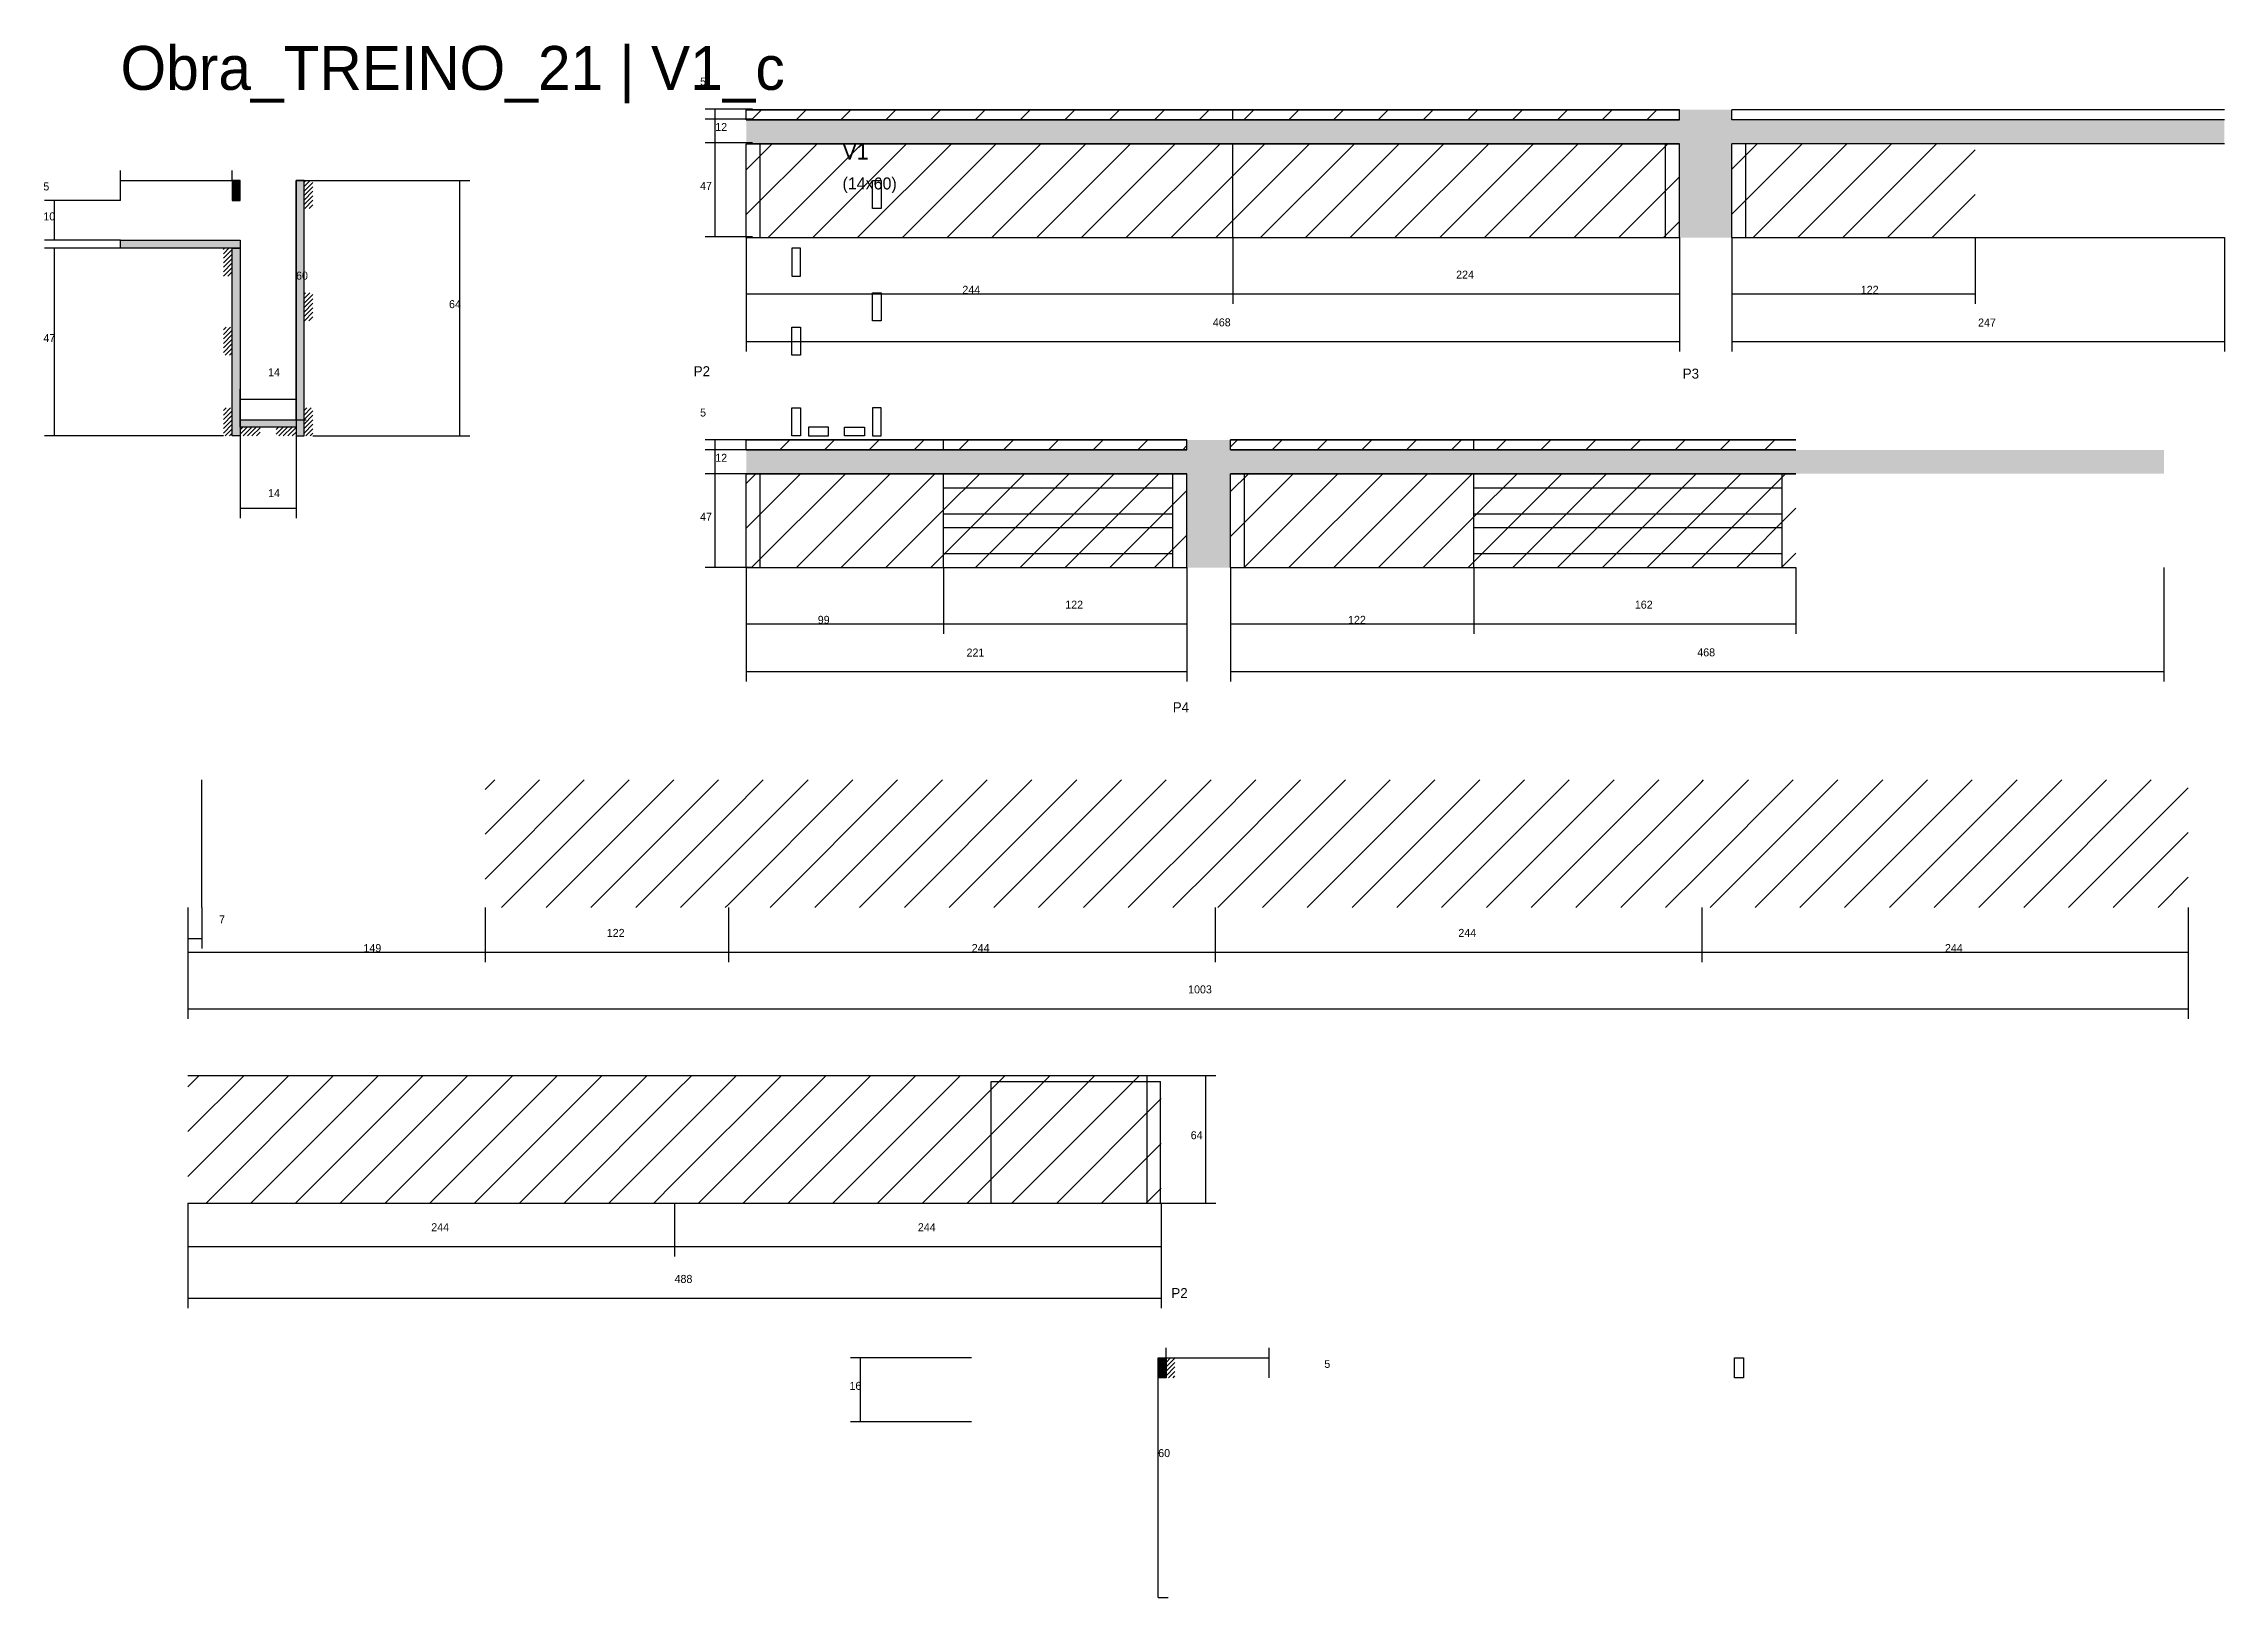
# Model space of a CAD drawing. Header units: metres. Extents: x -41 to 34800, y -36000 to 1848.
# Drawn here: x 31941 to 33035, y -22416 to -21637 of the extents above; entities that cross this region are included whole.
import ezdxf

# ---------------------------------------------------------------- set-up
doc = ezdxf.new("R2010")
doc.units = ezdxf.units.M
for name, color, linetype in [('COTA', 4, 'Continuous'), ('Cota Seção (2x)', 4, 'Continuous'), ('Hachura', 253, 'Continuous'), ('LABEL_ID', 3, 'Continuous'), ('Madeira', 126, 'Continuous'), ('NOMENCLATURA', 7, 'Continuous'), ('Painéis', 200, 'Continuous'), ('SARR_2.2x7', 40, 'Continuous'), ('Texto Seção', 7, 'Continuous')]:
    doc.layers.add(name, color=color, linetype=linetype)

msp = doc.modelspace()

# ---------------------------------------------------------------- texts
at = {"layer": 'COTA'}
for s, p in [('5', (32270.6, -21657.8)), ('12', (32278.2, -21680.6)), ('5', (31941.3, -21710.4)), ('47', (32270.6, -21710.1)), ('10', (31941.3, -21725.4)), ('244', (32402.1, -21762.2)), ('224', (32649.7, -21754.6)), ('122', (32852.6, -21762.2)), ('64', (32144.7, -21769.4)), ('468', (32527.7, -21778.5)), ('247', (32911.4, -21778.6)), ('47', (31941.3, -21786.4)), ('5', (32270.6, -21823.7)), ('12', (32278.2, -21846.4)), ('14', (32054, -21864.1)), ('47', (32270.6, -21875.9)), ('99', (32329.6, -21927.6)), ('122', (32453.7, -21920)), ('122', (32595.5, -21927.6)), ('162', (32739.3, -21920)), ('221', (32404.2, -21944)), ('468', (32770.6, -21943.9)), ('7', (32029.4, -22077.7)), ('149', (32101.8, -22092.1)), ('122', (32223.8, -22084.5)), ('244', (32406.8, -22092.1)), ('244', (32650.8, -22084.5)), ('244', (32894.8, -22092.1)), ('1003', (32515.3, -22112.8)), ('64', (32516.6, -22185.9)), ('244', (32135.8, -22232)), ('244', (32379.8, -22232)), ('488', (32257.8, -22257.9)), ('5', (32583.6, -22300.5)), ('16', (32345.5, -22311.5))]:
    msp.add_text(s, height=4, dxfattribs=at).set_placement(p)
at = {"layer": 'Cota Seção (2x)'}
for s, p in [('60', (32068, -21755.1)), ('14', (32054, -21803.5)), ('60', (32500.3, -22345.2))]:
    msp.add_text(s, height=4, dxfattribs=at).set_placement(p)
at = {"layer": 'LABEL_ID'}
msp.add_text('Obra_TREINO_21 | V1_c', height=22, dxfattribs=at).set_placement((31980, -21660))
at = {"layer": 'NOMENCLATURA'}
for s, p in [('P2', (32267.4, -21803.5)), ('P3', (32763.3, -21804.7)), ('P4', (32507.6, -21971.9)), ('P2', (32506.9, -22265.5))]:
    msp.add_text(s, height=5, dxfattribs=at).set_placement(p)
at = {"layer": 'Texto Seção'}
for s, height, p in [('V1', 8, (32342, -21694.9)), ('(14x60)', 6, (32342, -21709.9))]:
    msp.add_text(s, height=height, dxfattribs=at).set_placement(p)

# ---------------------------------------------------------------- hatches: boundary and pattern name
at = {"layer": 'COTA'}
h = msp.add_hatch(dxfattribs=at)
h.set_pattern_fill('AR-CONC', scale=0.03)
h.paths.add_polyline_path([(32761.7, -21734), (32787.9, -21734), (32787.9, -21687), (33034.9, -21687), (33034.9, -21675), (32787.9, -21675), (32787.9, -21670), (32761.7, -21670), (32761.7, -21675), (32293.7, -21675), (32293.7, -21687), (32761.7, -21687)])
h = msp.add_hatch(dxfattribs=at)
h.set_pattern_fill('AR-CONC', scale=0.03)
h.paths.add_polyline_path([(32514.7, -21899.4), (32536.6, -21899.4), (32536.6, -21852.4), (32820.1, -21852.4), (33004.6, -21852.4), (33004.6, -21840.4), (32820.1, -21840.4), (32536.6, -21840.4), (32536.6, -21835.4), (32514.7, -21835.4), (32514.7, -21840.4), (32293.7, -21840.4), (32293.7, -21852.4), (32514.7, -21852.4)])
at = {"layer": 'Hachura'}
h = msp.add_hatch(dxfattribs=at)
h.set_pattern_fill('ANSI31', scale=5)
h.paths.add_polyline_path([(32293.7, -21670), (32293.7, -21675), (32537.7, -21675), (32537.7, -21670)])
h = msp.add_hatch(dxfattribs=at)
h.set_pattern_fill('ANSI31', scale=5)
h.paths.add_polyline_path([(32761.7, -21675), (32761.7, -21670), (32537.7, -21670), (32537.7, -21675)])
h = msp.add_hatch(dxfattribs=at)
h.set_pattern_fill('ANSI31', scale=5)
h.paths.add_polyline_path([(32293.7, -21687), (32293.7, -21734), (32537.7, -21734), (32537.7, -21687)])
h = msp.add_hatch(dxfattribs=at)
h.set_pattern_fill('ANSI31', scale=5)
h.paths.add_polyline_path([(32761.7, -21734), (32761.7, -21687), (32537.7, -21687), (32537.7, -21734)])
h = msp.add_hatch(dxfattribs=at)
h.set_pattern_fill('ANSI31', scale=5)
h.paths.add_polyline_path([(32787.9, -21687), (32787.9, -21734), (32909.9, -21734), (32909.9, -21687)])
h = msp.add_hatch(color=8, dxfattribs=at)
h.dxf.hatch_style = 1
h.paths.add_polyline_path([(32040, -21705.4), (32036, -21705.4), (32036, -21705.4), (32036, -21715.4), (32036, -21715.4), (32040, -21715.4), (32040, -21715.4), (32040, -21705.4)])
h = msp.add_hatch(color=8, dxfattribs=at)
h.dxf.hatch_style = 1
h.paths.add_polyline_path([(32072, -21705.4), (32068, -21705.4), (32068, -21705.4), (32068, -21833.4), (32068, -21833.4), (32072, -21833.4), (32072, -21833.4), (32072, -21705.4)])
h = msp.add_hatch(dxfattribs=at)
h.set_pattern_fill('ANSI31', scale=0.5)
h.paths.add_polyline_path([(32072, -21705.4), (32076.4, -21705.4), (32076.4, -21705.4), (32076.4, -21719.4), (32076.4, -21719.4), (32072, -21719.4), (32072, -21719.4), (32072, -21705.4)])
h = msp.add_hatch(color=8, dxfattribs=at)
h.dxf.hatch_style = 1
h.paths.add_polyline_path([(31980, -21739.4), (31980, -21735.4), (31980, -21735.4), (32040, -21735.4), (32040, -21735.4), (32040, -21739.4), (32040, -21739.4), (31980, -21739.4)])
h = msp.add_hatch(dxfattribs=at)
h.set_pattern_fill('ANSI31', scale=0.5)
h.paths.add_polyline_path([(32036, -21739.4), (32031.6, -21739.4), (32031.6, -21739.4), (32031.6, -21753.4), (32031.6, -21753.4), (32036, -21753.4), (32036, -21753.4), (32036, -21739.4)])
h = msp.add_hatch(color=8, dxfattribs=at)
h.dxf.hatch_style = 1
h.paths.add_polyline_path([(32036, -21739.4), (32040, -21739.4), (32040, -21739.4), (32040, -21833.4), (32040, -21833.4), (32036, -21833.4), (32036, -21833.4), (32036, -21739.4)])
h = msp.add_hatch(dxfattribs=at)
h.set_pattern_fill('ANSI31', scale=0.5)
h.paths.add_polyline_path([(32076.4, -21775.7), (32072, -21775.7), (32072, -21775.7), (32072, -21761.7), (32072, -21761.7), (32076.4, -21761.7), (32076.4, -21761.7), (32076.4, -21775.7)])
h = msp.add_hatch(dxfattribs=at)
h.set_pattern_fill('ANSI31', scale=0.5)
h.paths.add_polyline_path([(32036, -21793), (32031.6, -21793), (32031.6, -21793), (32031.6, -21779), (32031.6, -21779), (32036, -21779), (32036, -21779), (32036, -21793)])
h = msp.add_hatch(dxfattribs=at)
h.set_pattern_fill('ANSI31', scale=0.5)
h.paths.add_polyline_path([(32036, -21833.4), (32031.6, -21833.4), (32031.6, -21833.4), (32031.6, -21819.4), (32031.6, -21819.4), (32036, -21819.4), (32036, -21819.4), (32036, -21833.4)])
h = msp.add_hatch(color=8, dxfattribs=at)
h.dxf.hatch_style = 1
h.paths.add_polyline_path([(32040, -21829), (32040, -21825.4), (32040, -21825.4), (32068, -21825.4), (32068, -21825.4), (32068, -21829), (32068, -21829), (32040, -21829)])
h = msp.add_hatch(dxfattribs=at)
h.set_pattern_fill('ANSI31', scale=0.5)
h.paths.add_polyline_path([(32072, -21833.4), (32076.4, -21833.4), (32076.4, -21833.4), (32076.4, -21819.4), (32076.4, -21819.4), (32072, -21819.4), (32072, -21819.4), (32072, -21833.4)])
h = msp.add_hatch(dxfattribs=at)
h.set_pattern_fill('ANSI31', scale=0.5)
h.paths.add_polyline_path([(32050, -21833.4), (32050, -21829), (32050, -21829), (32040, -21829), (32040, -21829), (32040, -21833.4), (32040, -21833.4), (32050, -21833.4)])
h = msp.add_hatch(dxfattribs=at)
h.set_pattern_fill('ANSI31', scale=0.5)
h.paths.add_polyline_path([(32058, -21833.4), (32058, -21829), (32058, -21829), (32068, -21829), (32068, -21829), (32068, -21833.4), (32068, -21833.4), (32058, -21833.4)])
h = msp.add_hatch(dxfattribs=at)
h.set_pattern_fill('ANSI31', scale=5)
h.paths.add_polyline_path([(32392.7, -21840.4), (32392.7, -21835.4), (32293.7, -21835.4), (32293.7, -21840.4)])
h = msp.add_hatch(dxfattribs=at)
h.set_pattern_fill('ANSI31', scale=5)
h.paths.add_polyline_path([(32392.7, -21835.4), (32392.7, -21840.4), (32514.7, -21840.4), (32514.7, -21835.4)])
h = msp.add_hatch(dxfattribs=at)
h.set_pattern_fill('ANSI31', scale=5)
h.paths.add_polyline_path([(32658.6, -21840.4), (32658.6, -21835.4), (32536.6, -21835.4), (32536.6, -21840.4)])
h = msp.add_hatch(dxfattribs=at)
h.set_pattern_fill('ANSI31', scale=5)
h.paths.add_polyline_path([(32820.1, -21840.4), (32820.1, -21835.4), (32658.6, -21835.4), (32658.6, -21840.4)])
h = msp.add_hatch(dxfattribs=at)
h.set_pattern_fill('ANSI31', scale=5)
h.paths.add_polyline_path([(32392.7, -21899.4), (32392.7, -21852.4), (32293.7, -21852.4), (32293.7, -21899.4)])
h = msp.add_hatch(dxfattribs=at)
h.set_pattern_fill('ANSI31', scale=5)
h.paths.add_polyline_path([(32392.7, -21852.4), (32392.7, -21899.4), (32514.7, -21899.4), (32514.7, -21852.4)])
h = msp.add_hatch(dxfattribs=at)
h.set_pattern_fill('ANSI31', scale=5)
h.paths.add_polyline_path([(32658.6, -21899.4), (32658.6, -21852.4), (32536.6, -21852.4), (32536.6, -21899.4)])
h = msp.add_hatch(dxfattribs=at)
h.set_pattern_fill('ANSI31', scale=5)
h.paths.add_polyline_path([(32658.6, -21899.4), (32820.1, -21899.4), (32820.1, -21852.4), (32658.6, -21852.4)])
h = msp.add_hatch(dxfattribs=at)
h.set_pattern_fill('ANSI31', scale=5)
h.paths.add_polyline_path([(32162.8, -22005.8), (32162.8, -22069.8), (32284.8, -22069.8), (32284.8, -22005.8)])
h = msp.add_hatch(dxfattribs=at)
h.set_pattern_fill('ANSI31', scale=5)
h.paths.add_polyline_path([(32284.8, -22005.8), (32284.8, -22069.8), (32528.8, -22069.8), (32528.8, -22005.8)])
h = msp.add_hatch(dxfattribs=at)
h.set_pattern_fill('ANSI31', scale=5)
h.paths.add_polyline_path([(32528.8, -22005.8), (32528.8, -22069.8), (32772.8, -22069.8), (32772.8, -22005.8)])
h = msp.add_hatch(dxfattribs=at)
h.set_pattern_fill('ANSI31', scale=5)
h.paths.add_polyline_path([(32772.8, -22005.8), (32772.8, -22069.8), (33016.8, -22069.8), (33016.8, -22005.8)])
h = msp.add_hatch(dxfattribs=at)
h.set_pattern_fill('ANSI31', scale=5)
h.paths.add_polyline_path([(32257.8, -22217.9), (32257.8, -22153.9), (32013.8, -22153.9), (32013.8, -22217.9)])
h = msp.add_hatch(dxfattribs=at)
h.set_pattern_fill('ANSI31', scale=5)
h.paths.add_polyline_path([(32501.8, -22217.9), (32501.8, -22153.9), (32257.8, -22153.9), (32257.8, -22217.9)])
h = msp.add_hatch(color=8, dxfattribs=at)
h.dxf.hatch_style = 1
h.paths.add_polyline_path([(32500.3, -22295.5), (32504.3, -22295.5), (32504.3, -22295.5), (32504.3, -22305.5), (32504.3, -22305.5), (32500.3, -22305.5), (32500.3, -22305.5), (32500.3, -22295.5)])
h = msp.add_hatch(dxfattribs=at)
h.set_pattern_fill('ANSI31', scale=0.5)
h.paths.add_polyline_path([(32504.3, -22295.5), (32508.7, -22295.5), (32508.7, -22295.5), (32508.7, -22305.5), (32508.7, -22305.5), (32504.3, -22305.5), (32504.3, -22305.5), (32504.3, -22295.5)])

# ---------------------------------------------------------------- linework, layer by layer
at = {"layer": 'COTA'}
for p, q in [((32296.9, -21669.6), (32273.2, -21669.6)), ((32278.2, -21674.6), (32278.2, -21669.6)), ((32296.9, -21674.6), (32273.2, -21674.6)), ((32296.9, -21674.6), (32273.2, -21674.6)), ((32278.2, -21686.6), (32278.2, -21674.6)), ((32296.9, -21686.6), (32273.2, -21686.6)), ((32296.9, -21686.6), (32273.2, -21686.6)), ((32278.2, -21733.6), (32278.2, -21686.6)), ((31980, -21715.4), (31980, -21700.4)), ((31980, -21705.4), (32036, -21705.4)), ((32036, -21705.4), (32036, -21700.4)), ((32072, -21705.4), (32155.2, -21705.4)), ((32150.2, -21833.4), (32150.2, -21705.4)), ((31980, -21715.4), (31941.8, -21715.4)), ((31946.8, -21735.4), (31946.8, -21715.4)), ((31980, -21735.4), (31941.8, -21735.4)), ((32296.9, -21733.6), (32273.2, -21733.6)), ((32293.7, -21734), (32293.7, -21767.2)), ((32293.7, -21734), (32293.7, -21791.1)), ((32537.7, -21734), (32537.7, -21767.2)), ((32537.7, -21734), (32537.7, -21767.2)), ((32761.7, -21734), (32761.7, -21767.2)), ((32761.7, -21734), (32761.7, -21791.1)), ((32787.9, -21734), (32787.9, -21767.2)), ((32787.9, -21734), (32787.9, -21791.1)), ((32909.9, -21734), (32909.9, -21767.2)), ((33034.9, -21734), (33034.9, -21791.1)), ((31980, -21739.4), (31941.8, -21739.4)), ((31946.8, -21833.4), (31946.8, -21739.4)), ((32293.7, -21762.2), (32537.7, -21762.2)), ((32537.7, -21762.2), (32761.7, -21762.2)), ((32787.9, -21762.2), (32909.9, -21762.2)), ((32293.7, -21786.1), (32761.7, -21786.1)), ((32787.9, -21786.1), (33034.9, -21786.1)), ((32031.6, -21833.4), (31941.8, -21833.4)), ((32040, -21833.4), (32040, -21874.6)), ((32068, -21833.4), (32068, -21874.6)), ((32076.4, -21833.4), (32155.2, -21833.4)), ((32296.9, -21835.4), (32273.2, -21835.4)), ((32278.2, -21840.4), (32278.2, -21835.4)), ((32296.9, -21840.4), (32273.2, -21840.4)), ((32296.9, -21840.4), (32273.2, -21840.4)), ((32278.2, -21852.4), (32278.2, -21840.4)), ((32296.9, -21852.4), (32273.2, -21852.4)), ((32296.9, -21852.4), (32273.2, -21852.4)), ((32278.2, -21899.4), (32278.2, -21852.4)), ((32040, -21869.6), (32068, -21869.6)), ((32296.9, -21899.4), (32273.2, -21899.4)), ((32293.7, -21899.4), (32293.7, -21932.6)), ((32293.7, -21899.4), (32293.7, -21956.5)), ((32392.7, -21899.4), (32392.7, -21932.6)), ((32392.7, -21899.4), (32392.7, -21932.6)), ((32514.7, -21899.4), (32514.7, -21932.6)), ((32514.7, -21899.4), (32514.7, -21956.5)), ((32536.6, -21899.4), (32536.6, -21932.6)), ((32536.6, -21899.4), (32536.6, -21956.5)), ((32658.6, -21899.4), (32658.6, -21932.6)), ((32658.6, -21899.4), (32658.6, -21932.6)), ((32820.1, -21899.4), (32820.1, -21932.6)), ((33004.6, -21899.4), (33004.6, -21956.5)), ((32293.7, -21927.6), (32392.7, -21927.6)), ((32392.7, -21927.6), (32514.7, -21927.6)), ((32536.6, -21927.6), (32658.6, -21927.6)), ((32658.6, -21927.6), (32820.1, -21927.6)), ((32293.7, -21951.5), (32514.7, -21951.5)), ((32536.6, -21951.5), (33004.6, -21951.5)), ((32013.8, -22069.8), (32013.8, -22097.1)), ((32013.8, -22069.8), (32013.8, -22125.5)), ((32013.8, -22069.8), (32013.8, -22090.3)), ((32020.8, -22069.8), (32020.8, -22090.3)), ((32162.8, -22069.8), (32162.8, -22097.1)), ((32162.8, -22069.8), (32162.8, -22097.1)), ((32284.8, -22069.8), (32284.8, -22097.1)), ((32284.8, -22069.8), (32284.8, -22097.1)), ((32528.8, -22069.8), (32528.8, -22097.1)), ((32528.8, -22069.8), (32528.8, -22097.1)), ((32772.8, -22069.8), (32772.8, -22097.1)), ((32772.8, -22069.8), (32772.8, -22097.1)), ((33016.8, -22069.8), (33016.8, -22097.1)), ((33016.8, -22069.8), (33016.8, -22125.5)), ((32013.8, -22085.3), (32020.8, -22085.3)), ((32013.8, -22092.1), (32162.8, -22092.1)), ((32162.8, -22092.1), (32284.8, -22092.1)), ((32284.8, -22092.1), (32528.8, -22092.1)), ((32528.8, -22092.1), (32772.8, -22092.1)), ((32772.8, -22092.1), (33016.8, -22092.1)), ((32013.8, -22120.5), (33016.8, -22120.5)), ((32501.8, -22153.9), (32529.2, -22153.9)), ((32524.2, -22217.9), (32524.2, -22153.9)), ((32013.8, -22217.9), (32013.8, -22244.6)), ((32013.8, -22217.9), (32013.8, -22270.5)), ((32257.8, -22217.9), (32257.8, -22244.6)), ((32257.8, -22217.9), (32257.8, -22244.6)), ((32501.8, -22217.9), (32501.8, -22244.6)), ((32501.8, -22217.9), (32529.2, -22217.9)), ((32501.8, -22217.9), (32501.8, -22270.5)), ((32013.8, -22239.6), (32257.8, -22239.6)), ((32257.8, -22239.6), (32501.8, -22239.6)), ((32013.8, -22265.5), (32501.8, -22265.5)), ((32406.7, -22295.5), (32346, -22295.5)), ((32351, -22327.5), (32351, -22295.5)), ((32504.3, -22295.5), (32504.3, -22290.5)), ((32504.3, -22295.5), (32555.9, -22295.5)), ((32555.9, -22305.5), (32555.9, -22290.5)), ((32406.7, -22327.5), (32346, -22327.5))]:
    msp.add_line(p, q, dxfattribs=at)
at = {"layer": 'Cota Seção (2x)'}
for p, q in [((32068, -21825.4), (32068, -21705.4)), ((32068, -21705.4), (32073, -21705.4)), ((32040, -21825.4), (32040, -21810)), ((32068, -21825.4), (32068, -21810)), ((32040, -21815), (32068, -21815)), ((32068, -21825.4), (32073, -21825.4)), ((32500.3, -22415.5), (32500.3, -22295.5)), ((32500.3, -22295.5), (32505.3, -22295.5)), ((32500.3, -22415.5), (32505.3, -22415.5))]:
    msp.add_line(p, q, dxfattribs=at)
at = {"layer": 'Madeira'}
for points in [[(32357, -21705.4), (32361.4, -21705.4), (32361.4, -21719.4), (32357, -21719.4)], [(32321, -21739.4), (32316.6, -21739.4), (32316.6, -21753.4), (32321, -21753.4)], [(32361.4, -21775.7), (32357, -21775.7), (32357, -21761.7), (32361.4, -21761.7)], [(32321, -21793), (32316.6, -21793), (32316.6, -21779), (32321, -21779)], [(32321, -21833.4), (32316.6, -21833.4), (32316.6, -21819.4), (32321, -21819.4)], [(32357, -21833.4), (32361.4, -21833.4), (32361.4, -21819.4), (32357, -21819.4)], [(32335, -21833.4), (32335, -21829), (32325, -21829), (32325, -21833.4)], [(32343, -21833.4), (32343, -21829), (32353, -21829), (32353, -21833.4)], [(32789.3, -22295.5), (32793.7, -22295.5), (32793.7, -22305.5), (32789.3, -22305.5)]]:
    msp.add_lwpolyline(points, close=True, dxfattribs=at)
at = {"layer": 'Painéis'}
for p, q in [((32293.7, -21670), (32761.7, -21670)), ((32293.7, -21675), (32293.7, -21670)), ((32537.7, -21675), (32537.7, -21670)), ((32761.7, -21675), (32761.7, -21670)), ((32787.9, -21675), (32787.9, -21670)), ((32293.7, -21675), (32761.7, -21675)), ((32293.7, -21687), (32761.7, -21687)), ((32293.7, -21734), (32293.7, -21687)), ((32537.7, -21734), (32537.7, -21687)), ((32761.7, -21734), (32761.7, -21687)), ((32787.9, -21734), (32787.9, -21687)), ((31980, -21735.4), (32040, -21735.4)), ((32293.7, -21734), (32761.7, -21734)), ((32040, -21825.4), (32068, -21825.4)), ((32293.7, -21835.4), (32514.7, -21835.4)), ((32293.7, -21840.4), (32293.7, -21835.4)), ((32392.7, -21840.4), (32392.7, -21835.4)), ((32514.7, -21840.4), (32514.7, -21835.4)), ((32536.6, -21835.4), (32820.1, -21835.4)), ((32536.6, -21840.4), (32536.6, -21835.4)), ((32658.6, -21840.4), (32658.6, -21835.4)), ((32293.7, -21840.4), (32514.7, -21840.4)), ((32536.6, -21840.4), (32820.1, -21840.4)), ((32293.7, -21852.4), (32514.7, -21852.4)), ((32293.7, -21899.4), (32293.7, -21852.4)), ((32392.7, -21899.4), (32392.7, -21852.4)), ((32514.7, -21899.4), (32514.7, -21852.4)), ((32536.6, -21852.4), (32820.1, -21852.4)), ((32536.6, -21899.4), (32536.6, -21852.4)), ((32658.6, -21899.4), (32658.6, -21852.4)), ((32293.7, -21899.4), (32514.7, -21899.4)), ((32536.6, -21899.4), (32820.1, -21899.4)), ((32013.8, -22153.9), (32501.8, -22153.9)), ((32416.6, -22156.9), (32501.4, -22156.9)), ((32416.6, -22217.9), (32416.6, -22156.9)), ((32501.4, -22217.9), (32501.4, -22156.9)), ((32013.8, -22217.9), (32501.8, -22217.9)), ((32416.6, -22217.9), (32501.4, -22217.9))]:
    msp.add_line(p, q, dxfattribs=at)
for points in [[(32761.7, -21670), (32293.7, -21670)], [(33034.9, -21670), (32787.9, -21670)], [(32761.7, -21675), (32293.7, -21675)], [(33034.9, -21675), (32787.9, -21675)], [(32761.7, -21687), (32293.7, -21687)], [(33034.9, -21687), (32787.9, -21687)], [(32293.7, -21734), (32761.7, -21734)], [(32787.9, -21734), (33034.9, -21734)], [(32514.7, -21835.4), (32293.7, -21835.4)], [(32820.1, -21835.4), (32536.6, -21835.4)], [(32514.7, -21840.4), (32293.7, -21840.4)], [(32820.1, -21840.4), (32536.6, -21840.4)], [(32514.7, -21852.4), (32293.7, -21852.4)], [(32820.1, -21852.4), (32536.6, -21852.4)], [(32293.7, -21899.4), (32514.7, -21899.4)], [(32536.6, -21899.4), (32820.1, -21899.4)]]:
    msp.add_lwpolyline(points, dxfattribs=at)
for points in [[(32040, -21705.4), (32036, -21705.4), (32036, -21715.4), (32040, -21715.4)], [(32072, -21705.4), (32068, -21705.4), (32068, -21833.4), (32072, -21833.4)], [(31980, -21739.4), (31980, -21735.4), (32040, -21735.4), (32040, -21739.4)], [(32036, -21739.4), (32040, -21739.4), (32040, -21833.4), (32036, -21833.4)], [(32040, -21829), (32040, -21825.4), (32068, -21825.4), (32068, -21829)], [(32500.3, -22295.5), (32504.3, -22295.5), (32504.3, -22305.5), (32500.3, -22305.5)]]:
    msp.add_lwpolyline(points, close=True, dxfattribs=at)
at = {"layer": 'SARR_2.2x7'}
for p, q in [((32300.7, -21734), (32300.7, -21687)), ((32754.7, -21734), (32754.7, -21687)), ((32794.9, -21734), (32794.9, -21687)), ((32300.7, -21899.4), (32300.7, -21852.4)), ((32507.7, -21899.4), (32507.7, -21852.4)), ((32543.6, -21899.4), (32543.6, -21852.4)), ((32813.1, -21899.4), (32813.1, -21852.4)), ((32392.7, -21859.4), (32507.7, -21859.4)), ((32658.6, -21859.4), (32813.1, -21859.4)), ((32392.7, -21872.4), (32507.7, -21872.4)), ((32392.7, -21879.4), (32507.7, -21879.4)), ((32658.6, -21872.4), (32813.1, -21872.4)), ((32658.6, -21879.4), (32813.1, -21879.4)), ((32392.7, -21892.4), (32507.7, -21892.4)), ((32658.6, -21892.4), (32813.1, -21892.4)), ((32020.8, -22069.8), (32020.8, -22005.8)), ((32494.8, -22217.9), (32494.8, -22153.9))]:
    msp.add_line(p, q, dxfattribs=at)

msp.set_redraw_order([(e.dxf.handle, doc.entitydb.next_handle()) for e in msp.query("TEXT MTEXT ATTDEF DIMENSION ARC_DIMENSION")])  # texts and dimensions are drawn at this point

doc.saveas('drawing.dxf')
